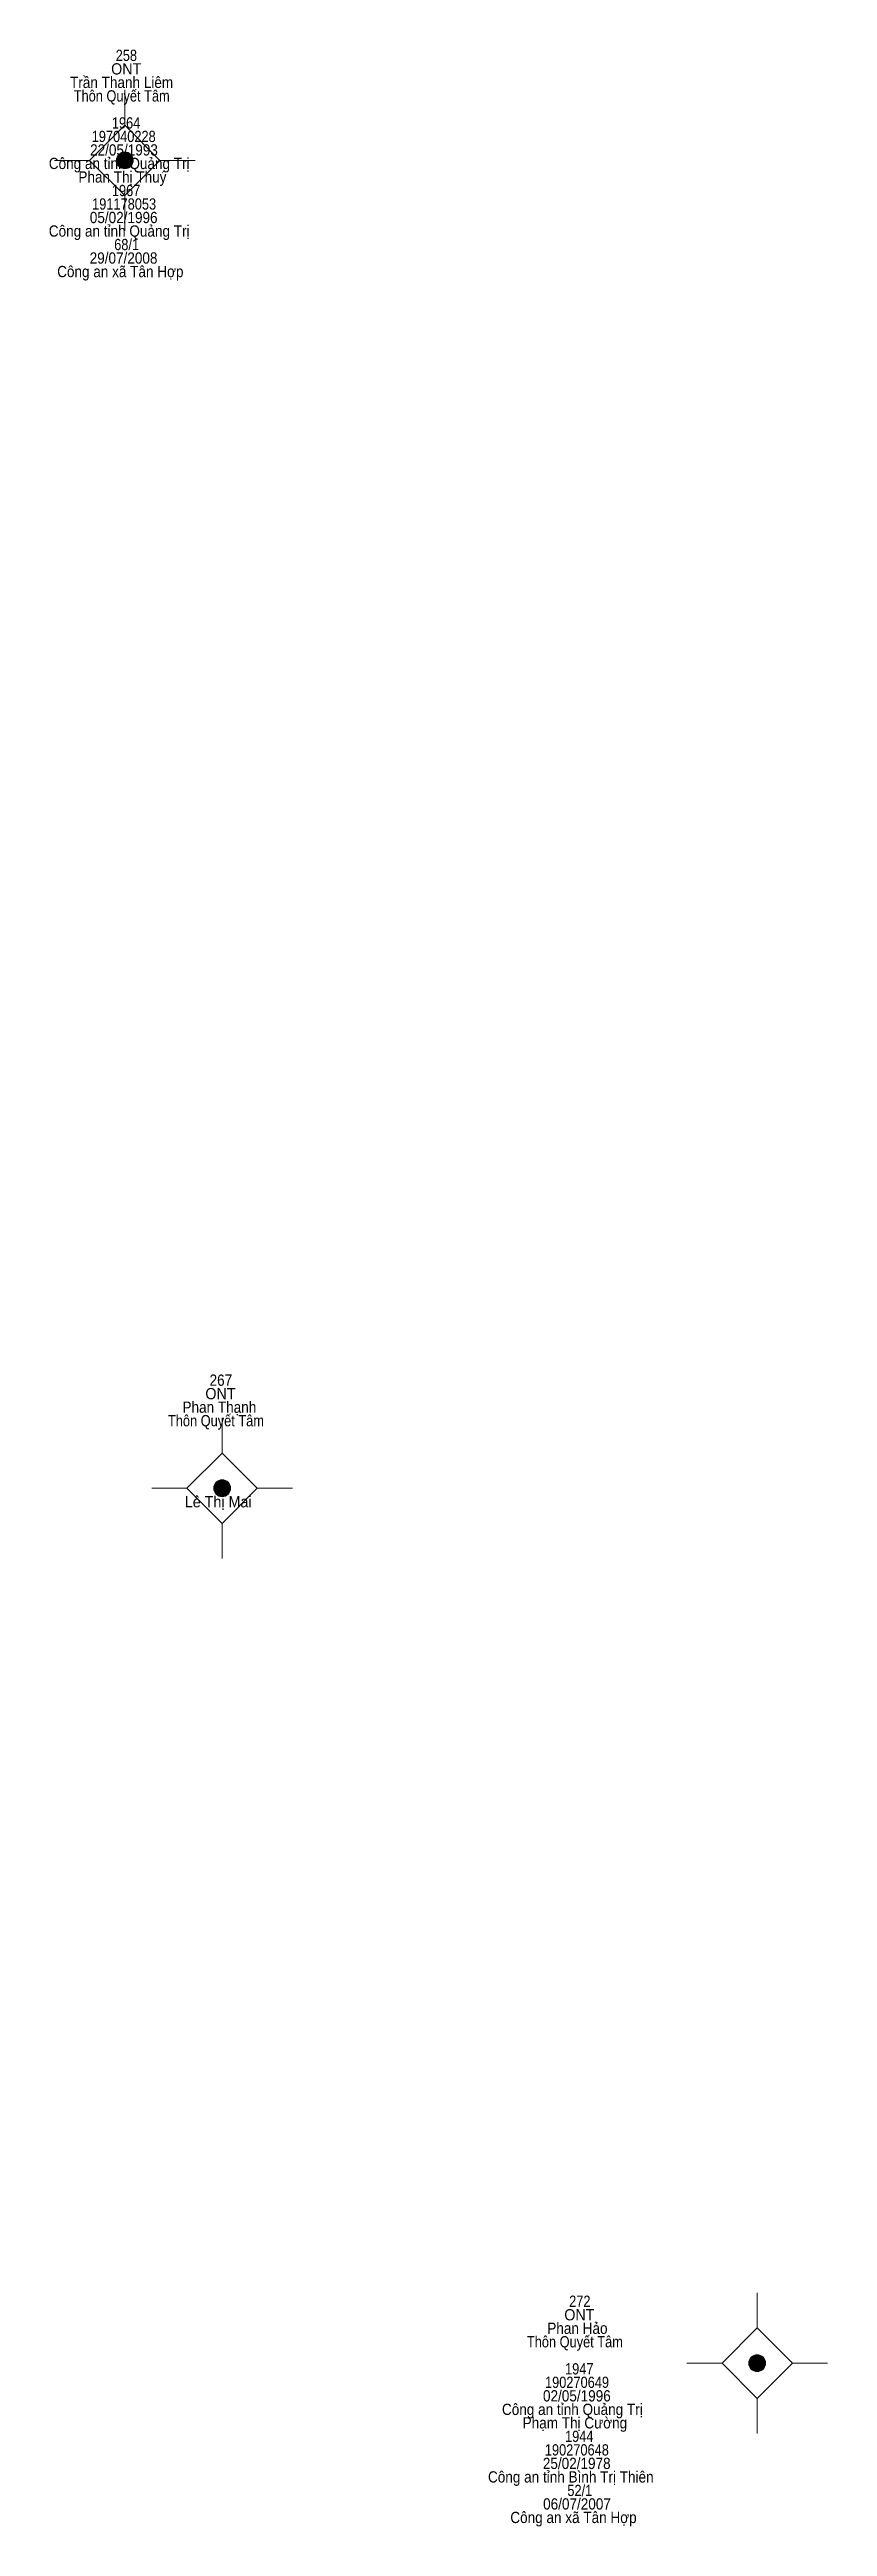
# Model space of a CAD drawing. Header units: metres. Extents: x 548344 to 551009, y 1840956 to 1844853.
# Drawn here: x 550788.3 to 550816, y 1841170.6 to 1841258.6 of the extents above; entities that cross this region are included whole.
import ezdxf
from ezdxf.enums import TextEntityAlignment as Align

# ---------------------------------------------------------------- set-up
doc = ezdxf.new("R2010")
doc.units = ezdxf.units.M
doc.header["$LTSCALE"] = 0.16
doc.layers.add('11', color=7, linetype='Continuous', lineweight=13)
doc.layers.add('15', color=7, linetype='Continuous')

msp = doc.modelspace()

# ---------------------------------------------------------------- texts
at = {"layer": '15'}
for s, width, p in [('ONT', 0.95, (550791.07, 1841257.68)), ('258', 0.85, (550791.075, 1841258.16)), ('Trần Thanh Liêm', 0.9, (550790.905, 1841257.2)), ('Thôn Quyết Tâm', 0.85, (550790.91, 1841256.72)), ('197040228', 0.85, (550790.98, 1841255.28)), ('1964', 0.85, (550791.065, 1841255.76)), ('Công an tỉnh Quảng Trị', 0.9, (550790.82, 1841254.32)), ('22/05/1993', 0.9, (550790.99, 1841254.8)), ('Phan Thị Thuý', 0.9, (550790.935, 1841253.84)), ('1967', 0.85, (550791.065, 1841253.36)), ('05/02/1996', 0.9, (550790.98, 1841252.4)), ('191178053', 0.85, (550790.995, 1841252.88)), ('Công an tỉnh Quảng Trị', 0.9, (550790.82, 1841251.92)), ('29/07/2008', 0.9, (550790.975, 1841250.96)), ('68/1', 0.85, (550791.085, 1841251.44)), ('Công an xã Tân Hợp', 0.9, (550790.86, 1841250.48)), ('267', 0.9, (550794.435, 1841211.1)), (' Phan Thạnh', 0.9, (550794.315, 1841210.14)), ('ONT', 0.95, (550794.42, 1841210.62)), ('Thôn Quyết Tâm', 0.85, (550794.26, 1841209.66)), ('Lê Thị Mai', 0.95, (550794.34, 1841206.78)), ('ONT', 0.95, (550807.18, 1841177.9)), ('272', 0.85, (550807.195, 1841178.38)), ('Thôn Quyết Tâm', 0.85, (550807.02, 1841176.94)), ('Phan Hảo', 0.9, (550807.11, 1841177.42)), ('1947', 0.85, (550807.175, 1841175.98)), ('02/05/1996', 0.9, (550807.09, 1841175.02)), ('190270649', 0.85, (550807.095, 1841175.5)), ('Công an tỉnh Quảng Trị', 0.9, (550806.93, 1841174.54)), ('Phạm Thị Cường', 0.9, (550807.02, 1841174.06)), ('1944', 0.85, (550807.175, 1841173.58)), ('25/02/1978', 0.9, (550807.085, 1841172.62)), ('190270648', 0.85, (550807.09, 1841173.1)), ('Công an tỉnh Bình Trị Thiên', 0.9, (550806.875, 1841172.14)), ('52/1', 0.85, (550807.195, 1841171.66)), ('Công an xã Tân Hợp', 0.9, (550806.97, 1841170.7)), ('06/07/2007', 0.9, (550807.095, 1841171.18))]:
    msp.add_text(s, height=0.4, dxfattribs=dict(at, width=width)).set_placement(p, align=Align.CENTER)

# ---------------------------------------------------------------- hatches: boundary and pattern name
at = {"layer": '11'}
for points in [[(550791.3195, 1841254.63, 1), (550790.7195, 1841254.63, 1)], [(550794.7795, 1841207.46, 1), (550794.1795, 1841207.46, 1)], [(550813.7995, 1841176.38, 1), (550813.1995, 1841176.38, 1)]]:
    msp.add_hatch(color=256, dxfattribs=at).paths.add_polyline_path(points)

# ---------------------------------------------------------------- linework, layer by layer
for p, q in [((550791.02, 1841257.13), (550791.02, 1841255.88)), ((550789.77, 1841254.63), (550788.52, 1841254.63)), ((550793.52, 1841254.63), (550792.27, 1841254.63)), ((550791.02, 1841253.38), (550791.02, 1841252.13)), ((550794.48, 1841209.96), (550794.48, 1841208.71)), ((550793.23, 1841207.46), (550791.98, 1841207.46)), ((550796.98, 1841207.46), (550795.73, 1841207.46)), ((550794.48, 1841206.21), (550794.48, 1841204.96)), ((550813.5, 1841178.88), (550813.5, 1841177.63)), ((550812.25, 1841176.38), (550811, 1841176.38)), ((550816, 1841176.38), (550814.75, 1841176.38)), ((550813.5, 1841175.13), (550813.5, 1841173.88))]:
    msp.add_line(p, q, dxfattribs=at)
for points in [[(550791.02, 1841255.88), (550789.77, 1841254.63), (550791.02, 1841253.38), (550792.27, 1841254.63)], [(550794.48, 1841208.71), (550793.23, 1841207.46), (550794.48, 1841206.21), (550795.73, 1841207.46)], [(550813.5, 1841177.63), (550812.25, 1841176.38), (550813.5, 1841175.13), (550814.75, 1841176.38)]]:
    msp.add_lwpolyline(points, close=True, dxfattribs=at)
for centre in [(550791.0195, 1841254.63), (550794.4795, 1841207.46), (550813.4995, 1841176.38)]:
    msp.add_circle(centre, 0.3, dxfattribs=at)

msp.set_redraw_order([(e.dxf.handle, doc.entitydb.next_handle()) for e in msp.query("TEXT MTEXT ATTDEF DIMENSION ARC_DIMENSION")])  # texts and dimensions are drawn at this point

doc.saveas('drawing.dxf')
